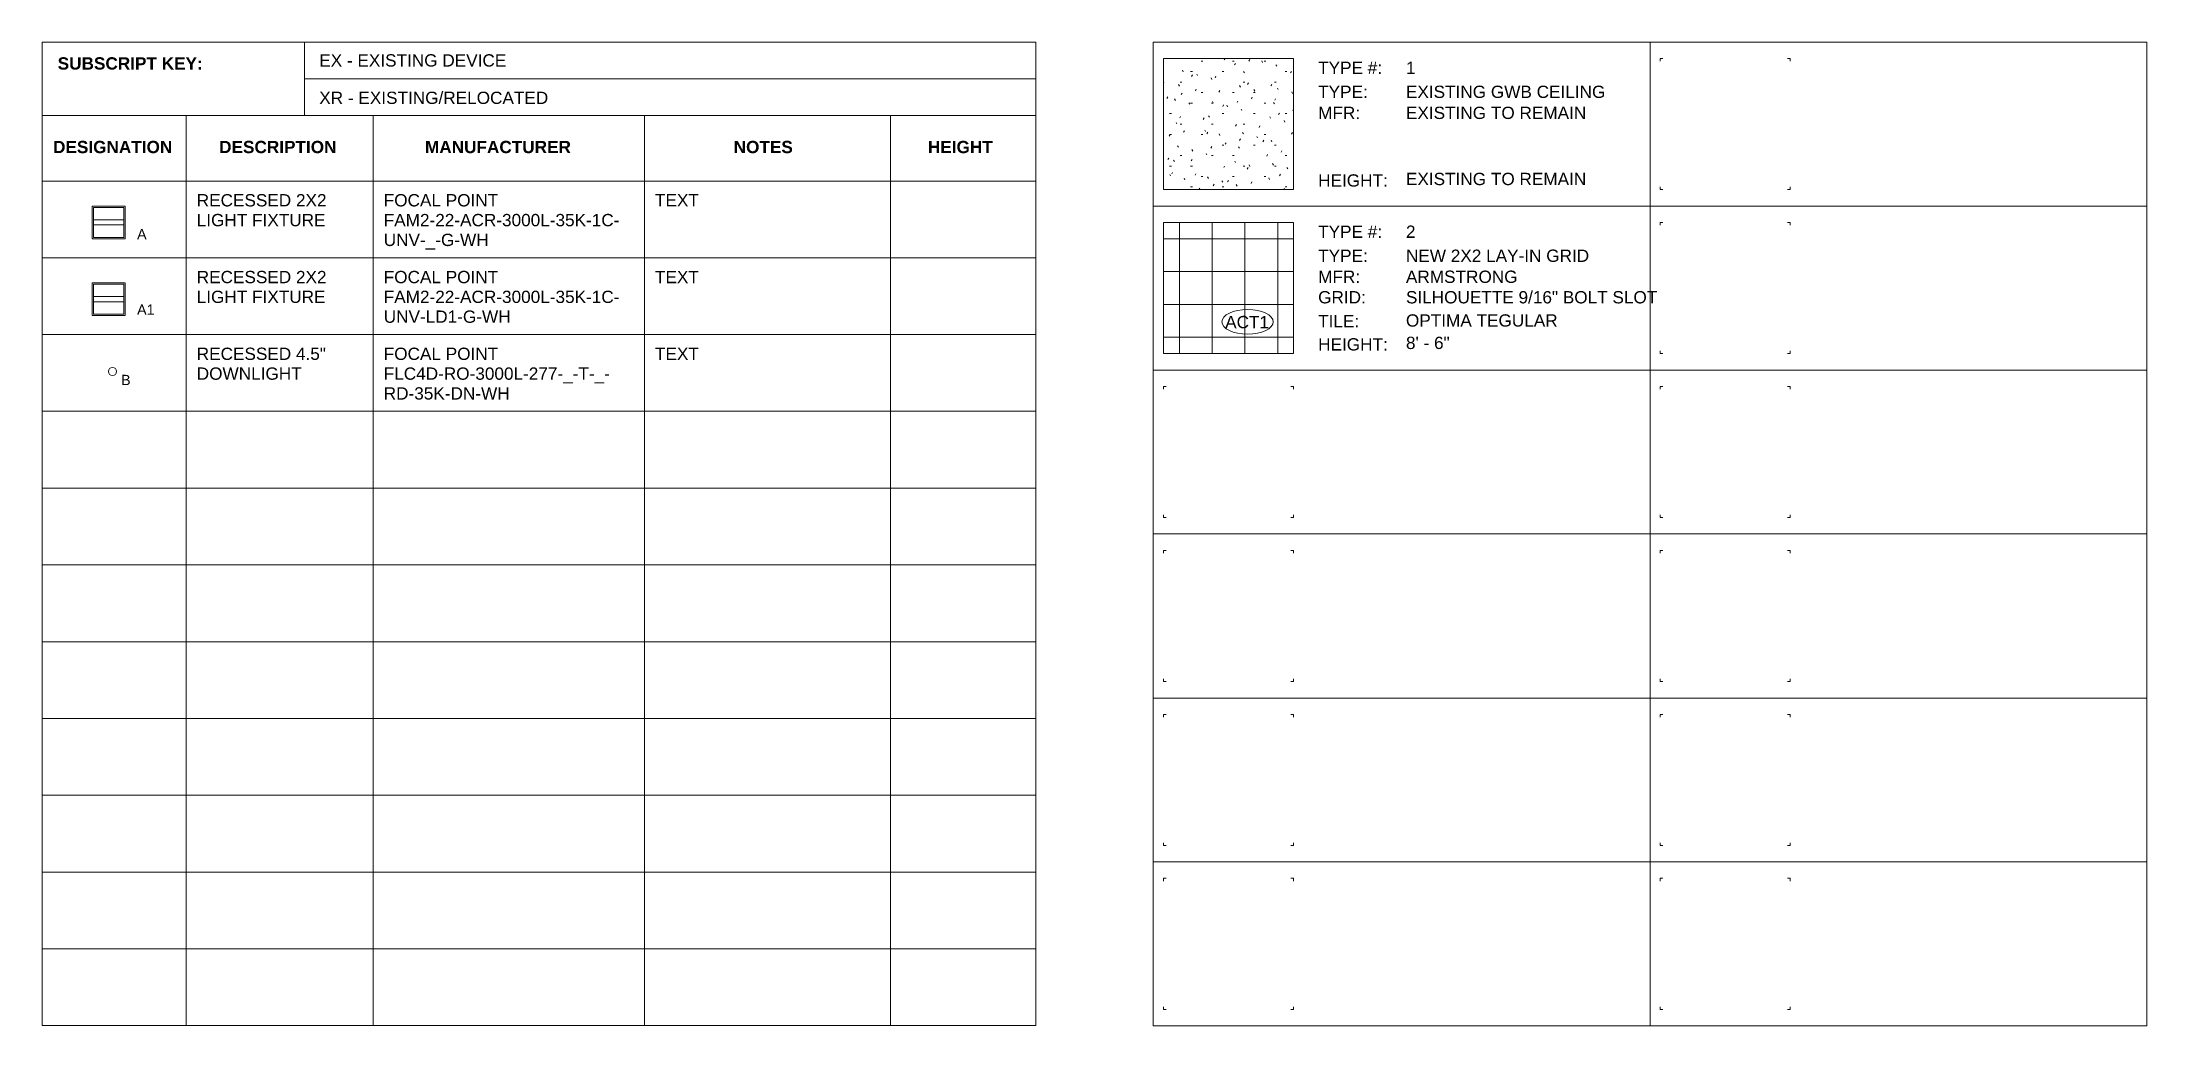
# Model space of a CAD drawing. Header units: inches. Extents: x -504 to 3056, y -567 to 495.
# Drawn here: x 1515 to 3056, y -461 to 260 of the extents above; entities that cross this region are included whole.
import ezdxf

# ---------------------------------------------------------------- set-up
doc = ezdxf.new("R2010")
doc.units = ezdxf.units.IN
doc.header["$MEASUREMENT"] = 0
for name, color, linetype, lineweight in [('A-ANNO-NOTE', 131, 'Continuous', 20), ('A-DETL-GENF', 92, 'Continuous', 9), ('A-DETL-MEDM', 33, 'Continuous', 20), ('A-DETL-THIN', 151, 'Continuous', 9), ('E-LITE-EQPM', 33, 'Continuous', 9), ('G-ANNO-TEXT', 231, 'Continuous', 9)]:
    doc.layers.add(name, color=color, linetype=linetype, lineweight=lineweight)
doc.styles.add('Arial', font='arial.ttf', dxfattribs={"height": 7.5})
doc.styles.add('Arial_2', font='arial.ttf', dxfattribs={"height": 9})
doc.styles.add('Arial_B_1', font='arialbd.ttf', dxfattribs={"height": 9})

msp = doc.modelspace()

# ---------------------------------------------------------------- texts
at = {"layer": 'A-ANNO-NOTE', "lineweight": 9, "insert": (2396.9, 59.2), "char_height": 9, "width": 38.345, "attachment_point": 2, "line_spacing_factor": 0.941778, "style": 'Arial_2'}
msp.add_mtext('ACT1', dxfattribs=at)
at = {"layer": 'G-ANNO-TEXT', "color": 7, "attachment_point": 1}
for s, insert, char_height, width, style in [('SUBSCRIPT KEY:', (1526.1, 248.6), 9, 130.29, 'Arial_B_1'), ('EX - EXISTING DEVICE', (1717.6, 250.8), 9, 166.65, 'Arial_2'), ('TYPE #:', (2448.9, 245.4), 9, 56.964, 'Arial_2'), ('1', (2513.2, 245.4), 9, 8.484, 'Arial_2'), ('XR - EXISTING/RELOCATED', (1717.6, 223.4), 9, 204.828, 'Arial_2'), ('TYPE:', (2448.9, 227.8), 9, 44.238, 'Arial_2'), ('EXISTING GWB CEILING', (2513.2, 227.8), 9, 178.467, 'Arial_2'), ('MFR:', (2448.9, 212.4), 9, 37.875, 'Arial_2'), ('EXISTING TO REMAIN', (2513.2, 212.4), 9, 161.196, 'Arial_2'), ('DESIGNATION', (1522.7, 187.4), 9, 106.656, 'Arial_B_1'), ('DESCRIPTION', (1644.3, 187.4), 9, 105.444, 'Arial_B_1'), ('MANUFACTURER', (1795, 187.4), 9, 130.896, 'Arial_B_1'), ('NOTES', (2021, 187.4), 9, 53.631, 'Arial_B_1'), ('HEIGHT', (2163.2, 187.4), 9, 58.479, 'Arial_B_1'), ('HEIGHT:', (2448.9, 162.9), 9, 62.418, 'Arial_2'), ('EXISTING TO REMAIN ', (2513.2, 164), 9, 165.438, 'Arial_2'), ('RECESSED 2X2 ', (1627.9, 148.4), 9, 120.594, 'Arial_2'), ('FOCAL POINT', (1764.8, 148.4), 9, 102.717, 'Arial_2'), ('TEXT', (1963.4, 148.4), 9, 39.087, 'Arial_2'), ('LIGHT FIXTURE', (1627.9, 133.9), 9, 114.837, 'Arial_2'), ('FAM2-22-ACR-3000L-35K-1C-', (1764.8, 133.9), 9, 211.191, 'Arial_2'), ('TYPE #:', (2448.9, 125.4), 9, 56.964, 'Arial_2'), ('2', (2513.2, 125.4), 9, 8.484, 'Arial_2'), ('A', (1584.2, 122.8), 7.5, 8.787, 'Arial'), ('UNV-_-G-WH', (1764.8, 119.4), 9, 95.142, 'Arial_2'), ('NEW 2X2 LAY-IN GRID', (2513.2, 107.8), 9, 163.923, 'Arial_2'), ('TYPE:', (2448.9, 107.8), 9, 44.238, 'Arial_2'), ('ARMSTRONG', (2513.2, 92.4), 9, 100.899, 'Arial_2'), ('RECESSED 2X2 ', (1627.9, 92.2), 9, 120.594, 'Arial_2'), ('LIGHT FIXTURE', (1627.9, 77.7), 9, 114.837, 'Arial_2'), ('FOCAL POINT', (1764.8, 92.2), 9, 102.717, 'Arial_2'), ('FAM2-22-ACR-3000L-35K-1C-', (1764.8, 77.7), 9, 211.191, 'Arial_2'), ('TEXT', (1963.4, 92.2), 9, 39.087, 'Arial_2'), ('GRID:', (2448.9, 77.4), 9, 42.723, 'Arial_2'), ('MFR:', (2448.9, 92.4), 9, 37.875, 'Arial_2'), ('SILHOUETTE 9/16" BOLT SLOT ', (2513.2, 77.4), 9, 229.371, 'Arial_2'), ('A1', (1584.2, 67.6), 7.5, 16.059, 'Arial'), ('UNV-LD1-G-WH', (1764.8, 63.2), 9, 114.837, 'Arial_2'), ('TILE:', (2448.9, 59.9), 9, 36.36, 'Arial_2'), ('OPTIMA TEGULAR', (2513.2, 60.4), 9, 136.35, 'Arial_2'), ('RECESSED 4.5" ', (1627.9, 36), 9, 120.291, 'Arial_2'), ('FOCAL POINT', (1764.8, 36), 9, 102.717, 'Arial_2'), ('TEXT', (1963.4, 36), 9, 39.087, 'Arial_2'), ('HEIGHT:', (2448.9, 42.9), 9, 62.418, 'Arial_2'), ('8\' - 6"', (2513.2, 44), 9, 39.087, 'Arial_2'), ('B', (1572.5, 16.1), 7.5, 8.787, 'Arial'), ('DOWNLIGHT', (1627.9, 21.5), 9, 94.839, 'Arial_2'), ('FLC4D-RO-3000L-277-_-T-_-', (1764.8, 21.5), 9, 202.404, 'Arial_2'), ('RD-35K-DN-WH', (1764.8, 7), 9, 113.928, 'Arial_2')]:
    msp.add_mtext(s, dxfattribs=dict(at, insert=insert, char_height=char_height, width=width, style=style))

# ---------------------------------------------------------------- blocks, each defined once
blk = doc.blocks.new('Family - ___-365451-_A1004 - Light Fixture Schedule')
at = {"layer": 'E-LITE-EQPM', "lineweight": 20}
for start, end in [(0, 180), (180, 0)]:
    blk.add_arc((-14.3, 18.5), 3, start, end, dxfattribs=at)
blk = doc.blocks.new('Family - ___-1055193-_A1004 - Light Fixture Schedule')
at = {"layer": 'E-LITE-EQPM', "lineweight": 20}
for p, q in [((-29.1, 139.7), (-5.1, 139.7)), ((-29.1, 115.7), (-29.1, 139.7)), ((-29.1, 115.7), (-29.1, 139.7)), ((-29.1, 139.7), (-5.1, 139.7)), ((-28.1, 116.7), (-28.1, 138.7)), ((-28.1, 138.7), (-6.1, 138.7)), ((-6.1, 138.7), (-6.1, 116.7)), ((-5.1, 139.7), (-5.1, 115.7)), ((-5.1, 139.7), (-5.1, 115.7)), ((-6.1, 129.6), (-28.1, 129.6)), ((-6.1, 125.8), (-28.1, 125.8)), ((-5.1, 115.7), (-29.1, 115.7)), ((-5.1, 115.7), (-29.1, 115.7)), ((-6.1, 116.7), (-28.1, 116.7))]:
    blk.add_line(p, q, dxfattribs=at)
blk = doc.blocks.new('Family - ___-1647145-_A1004 - Light Fixture Schedule')
at = {"layer": 'E-LITE-EQPM', "lineweight": 20}
for p, q in [((-29.1, 83.5), (-5.1, 83.5)), ((-29.1, 59.5), (-29.1, 83.5)), ((-29.1, 59.5), (-29.1, 83.5)), ((-29.1, 83.5), (-5.1, 83.5)), ((-28.1, 60.5), (-28.1, 82.5)), ((-28.1, 82.5), (-6.1, 82.5)), ((-6.1, 82.5), (-6.1, 60.5)), ((-5.1, 83.5), (-5.1, 59.5)), ((-5.1, 83.5), (-5.1, 59.5)), ((-6.1, 73.4), (-28.1, 73.4)), ((-6.1, 69.6), (-28.1, 69.6)), ((-5.1, 59.5), (-29.1, 59.5)), ((-5.1, 59.5), (-29.1, 59.5)), ((-6.1, 60.5), (-28.1, 60.5))]:
    blk.add_line(p, q, dxfattribs=at)
blk = doc.blocks.new('FORM Finish Tag - Default w_arrow-62639-_A1004 - Reflected Ceiling Schedule')
at = {"layer": 'A-ANNO-NOTE'}
blk.add_ellipse((3.3, 54.9), major_axis=(-18.8, 0), ratio=0.478314, dxfattribs=at)

# ---------------------------------------------------------------- hatches: boundary and pattern name
at = {"layer": 'A-DETL-GENF'}
h = msp.add_hatch(dxfattribs=at)
h.set_pattern_fill('FP_1', style=0, pattern_type=2)
h.set_pattern_definition([(0, (2393.919, 0), (30.72, 7.68), [1.267, -21.773, 1.267, -21.773, -122.88]), (0, (2393.919, 0), (30.72, 7.68), [-46.08, 1.267, -44.813, 1.267, -21.773, -53.76]), (0, (2393.919, 0), (30.72, 7.68), [-115.2, 1.267, -14.093, 1.267, -37.133]), (120, (2405.439, 3.84), (-22.01108, 22.7643), [1.267, -21.773, 1.267, -21.773, -122.88]), (120, (2405.439, 3.84), (-22.01108, 22.7643), [-46.08, 1.267, -44.813, 1.267, -21.773, -53.76]), (120, (2405.439, 3.84), (-22.01108, 22.7643), [-115.2, 1.267, -14.093, 1.267, -37.133]), (240, (2409.279, 19.2), (-8.70892, -30.4443), [1.267, -21.773, 1.267, -21.773, -122.88]), (240, (2409.279, 19.2), (-8.70892, -30.4443), [-46.08, 1.267, -44.813, 1.267, -21.773, -53.76]), (240, (2409.279, 19.2), (-8.70892, -30.4443), [-115.2, 1.267, -14.093, 1.267, -37.133])])
h.paths.add_polyline_path([(2430.8, 151.7), (2430.8, 247.7), (2335.6, 247.7), (2335.6, 151.7)], flags=0)
h = msp.add_hatch(dxfattribs=at)
h.set_pattern_fill('FP_3', style=0, pattern_type=2)
h.set_pattern_definition([(0, (2323.335, -76.363), (0, 24), []), (90, (2323.335, -76.363), (-24, 1e-15), [])])
h.paths.add_polyline_path([(2430.8, 31.6), (2430.8, 127.6), (2335.6, 127.6), (2335.6, 31.6)], flags=0)

# ---------------------------------------------------------------- linework, layer by layer
at = {"layer": 'A-DETL-MEDM'}
for p, q in [((2328.1, 259.7), (3055.7, 259.7)), ((2430.8, 247.7), (2335.6, 247.7)), ((2335.6, 247.7), (2335.6, 151.7)), ((2430.8, 151.7), (2430.8, 247.7)), ((1514.7, 206), (2242.2, 206)), ((1620.2, 206), (1620.2, -460)), ((1757.1, 206), (1757.1, -460.3)), ((1955.7, 206), (1955.7, -460.3)), ((2135.7, 206), (2135.7, -460.3)), ((1514.7, 158), (2242.2, 158)), ((2335.6, 151.7), (2430.8, 151.7)), ((2430.8, 127.6), (2335.6, 127.6)), ((2335.6, 127.6), (2335.6, 31.6)), ((2430.8, 31.6), (2430.8, 127.6)), ((2335.6, 31.6), (2430.8, 31.6))]:
    msp.add_line(p, q, dxfattribs=at)
at = {"layer": 'A-DETL-THIN'}
for p, q in [((1514.7, 259.7), (2242.2, 259.7)), ((1514.7, -460.3), (1514.7, 259.7)), ((1706.7, 206), (1706.7, 259.7)), ((2242.2, 259.7), (2242.2, -460.3)), ((2328.1, 259.7), (3055.6, 259.7)), ((2328.1, 259.7), (3055.7, 259.7)), ((2328.1, -406.6), (2328.1, 259.7)), ((2328.2, 259.7), (3055.7, 259.7)), ((2328.2, -460.6), (2328.2, 259.7)), ((2335.6, 247.7), (2337.6, 247.7)), ((2335.6, 247.7), (2335.6, 245.7)), ((2430.8, 247.7), (2428.8, 247.7)), ((2430.8, 247.7), (2430.8, 245.7)), ((2691.9, 259.7), (2691.9, -460.6)), ((2699.3, 247.7), (2701.3, 247.7)), ((2699.3, 247.7), (2699.3, 245.7)), ((2794.5, 247.7), (2792.5, 247.7)), ((2794.5, 247.7), (2794.5, 245.7)), ((3055.6, 259.7), (3055.6, -406.6)), ((3055.7, 259.7), (3055.7, -460.6)), ((1706.7, 232.8), (2242.2, 232.8)), ((2328.1, 139.7), (3055.7, 139.7)), ((2335.6, 151.7), (2335.6, 153.7)), ((2335.6, 151.7), (2337.6, 151.7)), ((2430.8, 151.7), (2428.8, 151.7)), ((2430.8, 151.7), (2430.8, 153.7)), ((2699.3, 151.7), (2699.3, 153.7)), ((2699.3, 151.7), (2701.3, 151.7)), ((2794.5, 151.7), (2792.5, 151.7)), ((2794.5, 151.7), (2794.5, 153.7)), ((2335.6, 127.6), (2337.6, 127.6)), ((2335.6, 127.6), (2335.6, 125.6)), ((2430.8, 127.6), (2428.8, 127.6)), ((2430.8, 127.6), (2430.8, 125.6)), ((2699.3, 127.6), (2701.3, 127.6)), ((2699.3, 127.6), (2699.3, 125.6)), ((2794.5, 127.6), (2792.5, 127.6)), ((2794.5, 127.6), (2794.5, 125.6)), ((1514.7, 101.8), (2242.2, 101.8)), ((1514.7, 45.6), (2242.2, 45.6)), ((2335.6, 31.6), (2335.6, 33.6)), ((2335.6, 31.6), (2337.6, 31.6)), ((2430.8, 31.6), (2428.8, 31.6)), ((2430.8, 31.6), (2430.8, 33.6)), ((2699.3, 31.6), (2699.3, 33.6)), ((2699.3, 31.6), (2701.3, 31.6)), ((2794.5, 31.6), (2792.5, 31.6)), ((2794.5, 31.6), (2794.5, 33.6)), ((2328.1, 19.6), (3055.7, 19.6)), ((2335.6, 7.6), (2337.6, 7.6)), ((2335.6, 7.6), (2335.6, 5.6)), ((2430.8, 7.6), (2428.8, 7.6)), ((2430.8, 7.6), (2430.8, 5.6)), ((2699.3, 7.6), (2701.3, 7.6)), ((2699.3, 7.6), (2699.3, 5.6)), ((2794.5, 7.6), (2792.5, 7.6)), ((2794.5, 7.6), (2794.5, 5.6)), ((1514.7, -10.6), (2242.2, -10.6)), ((1514.7, -66.9), (2242.2, -66.9)), ((2335.6, -88.4), (2335.6, -86.4)), ((2335.6, -88.4), (2337.6, -88.4)), ((2430.8, -88.4), (2428.8, -88.4)), ((2430.8, -88.4), (2430.8, -86.4)), ((2699.3, -88.4), (2699.3, -86.4)), ((2699.3, -88.4), (2701.3, -88.4)), ((2794.5, -88.4), (2792.5, -88.4)), ((2794.5, -88.4), (2794.5, -86.4)), ((2328.1, -100.4), (3055.7, -100.4)), ((1514.7, -123.1), (2242.2, -123.1)), ((2335.6, -112.5), (2337.6, -112.5)), ((2335.6, -112.5), (2335.6, -114.5)), ((2430.8, -112.5), (2428.8, -112.5)), ((2430.8, -112.5), (2430.8, -114.5)), ((2699.3, -112.5), (2701.3, -112.5)), ((2699.3, -112.5), (2699.3, -114.5)), ((2794.5, -112.5), (2792.5, -112.5)), ((2794.5, -112.5), (2794.5, -114.5)), ((1514.7, -179.3), (2242.2, -179.3)), ((2335.6, -208.5), (2335.6, -206.5)), ((2335.6, -208.5), (2337.6, -208.5)), ((2430.8, -208.5), (2428.8, -208.5)), ((2430.8, -208.5), (2430.8, -206.5)), ((2699.3, -208.5), (2699.3, -206.5)), ((2699.3, -208.5), (2701.3, -208.5)), ((2794.5, -208.5), (2792.5, -208.5)), ((2794.5, -208.5), (2794.5, -206.5)), ((2328.1, -220.5), (3055.7, -220.5)), ((1514.7, -235.5), (2242.2, -235.5)), ((2335.6, -232.5), (2337.6, -232.5)), ((2335.6, -232.5), (2335.6, -234.5)), ((2430.8, -232.5), (2428.8, -232.5)), ((2430.8, -232.5), (2430.8, -234.5)), ((2699.3, -232.5), (2701.3, -232.5)), ((2699.3, -232.5), (2699.3, -234.5)), ((2794.5, -232.5), (2792.5, -232.5)), ((2794.5, -232.5), (2794.5, -234.5)), ((1514.7, -291.7), (2242.2, -291.7)), ((2335.6, -328.5), (2335.6, -326.5)), ((2335.6, -328.5), (2337.6, -328.5)), ((2430.8, -328.5), (2428.8, -328.5)), ((2430.8, -328.5), (2430.8, -326.5)), ((2699.3, -328.5), (2699.3, -326.5)), ((2699.3, -328.5), (2701.3, -328.5)), ((2794.5, -328.5), (2792.5, -328.5)), ((2794.5, -328.5), (2794.5, -326.5)), ((1514.7, -347.9), (2242.2, -347.9)), ((2328.1, -340.5), (3055.7, -340.5)), ((2335.6, -352.5), (2337.6, -352.5)), ((2335.6, -352.5), (2335.6, -354.5)), ((2430.8, -352.5), (2428.8, -352.5)), ((2430.8, -352.5), (2430.8, -354.5)), ((2699.3, -352.5), (2701.3, -352.5)), ((2699.3, -352.5), (2699.3, -354.5)), ((2794.5, -352.5), (2792.5, -352.5)), ((2794.5, -352.5), (2794.5, -354.5)), ((1514.7, -404.1), (2242.2, -404.1)), ((2335.6, -448.5), (2335.6, -446.5)), ((2430.8, -448.5), (2430.8, -446.5)), ((2699.3, -448.5), (2699.3, -446.5)), ((2794.5, -448.5), (2794.5, -446.5)), ((2242.2, -460.3), (1514.7, -460.3)), ((3055.7, -460.6), (2328.2, -460.6)), ((2335.6, -448.5), (2337.6, -448.5)), ((2430.8, -448.5), (2428.8, -448.5)), ((2699.3, -448.5), (2701.3, -448.5)), ((2794.5, -448.5), (2792.5, -448.5))]:
    msp.add_line(p, q, dxfattribs=at)

# ---------------------------------------------------------------- block references
at = {"color": 250, "lineweight": 20}
for name in ['Family - ___-1055193-_A1004 - Light Fixture Schedule', 'Family - ___-1647145-_A1004 - Light Fixture Schedule', 'Family - ___-365451-_A1004 - Light Fixture Schedule']:
    msp.add_blockref(name, (1580.5, 0), dxfattribs=at)
at = {"layer": 'A-ANNO-NOTE'}
msp.add_blockref('FORM Finish Tag - Default w_arrow-62639-_A1004 - Reflected Ceiling Schedule', (2393.9, 0), dxfattribs=at)

msp.set_redraw_order([(e.dxf.handle, doc.entitydb.next_handle()) for e in msp.query("TEXT MTEXT ATTDEF DIMENSION ARC_DIMENSION")])  # texts and dimensions are drawn at this point

doc.saveas('drawing.dxf')
